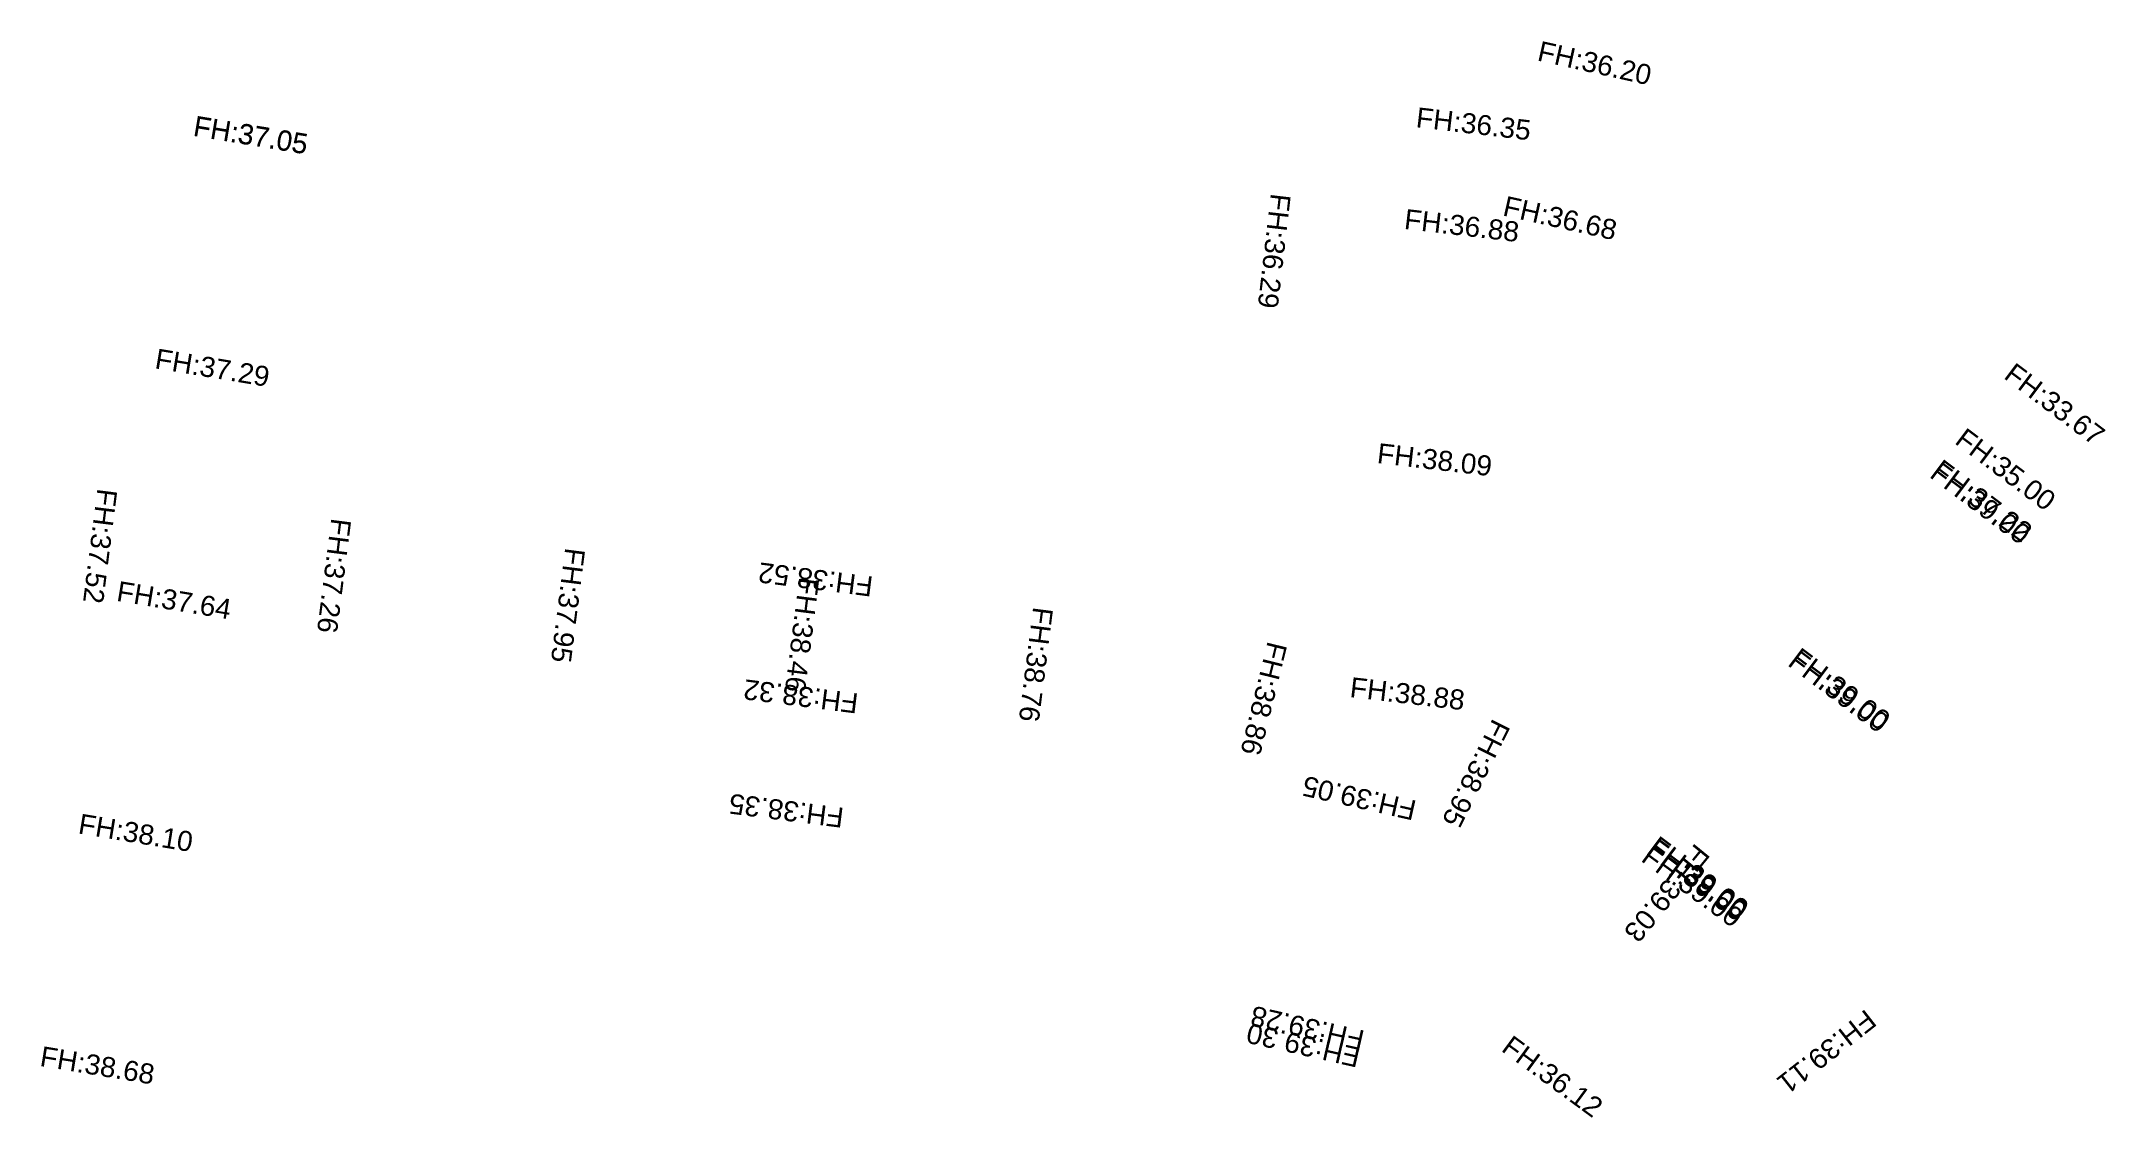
# Model space of a CAD drawing. Header units: millimetres. Extents: x 227572 to 269266, y 328772 to 443556.
# Drawn here: x 228148.2 to 228323.3, y 432972.5 to 433063.8 of the extents above; entities that cross this region are included whole.
import ezdxf

# ---------------------------------------------------------------- set-up
doc = ezdxf.new("R2010")
doc.units = ezdxf.units.MM
doc.layers.add('도로체인계획고', color=6, linetype='Continuous')
doc.styles.get("Standard").update_dxf_attribs({"font": 'arial.ttf'})

msp = doc.modelspace()

# ---------------------------------------------------------------- texts
at = {"layer": '도로체인계획고'}
for s, rotation, p in [('FH:36.20', 347.4228, (228274.96, 433062.21)), ('FH:37.05', 350.6462, (228160.96, 433055.81)), ('FH:37.05', 350.6462, (228160.97, 433055.84)), ('FH:36.35', 353.3941, (228264.69, 433056.54)), ('FH:36.29', 263.3941, (228252.45, 433050.97)), ('FH:36.68', 347.4228, (228272.03, 433049.06)), ('FH:36.88', 353.3941, (228263.69, 433047.91)), ('FH:37.29', 350.6462, (228157.71, 433036.08)), ('FH:33.67', 323.0517, (228314.52, 433035.28)), ('FH:35.00', 323.0517, (228310.36, 433029.75)), ('FH:38.09', 353.3941, (228261.39, 433028.04)), ('FH:39.00', 323.0517, (228308.22, 433026.89)), ('FH:37.22', 323.0517, (228308.37, 433027.09)), ('FH:37.52', 262.7841, (228152.92, 433025.93)), ('FH:37.26', 262.7841, (228172.76, 433023.41)), ('FH:37.95', 262.7841, (228192.6, 433020.9)), ('FH:38.52', 172.7841, (228218.78, 433018.38)), ('FH:37.64', 350.6462, (228154.46, 433016.35)), ('FH:38.46', 262.7841, (228212.45, 433018.39)), ('FH:38.76', 262.7841, (228232.29, 433015.88)), ('FH:38.86', 256.1494, (228252.19, 433012.98)), ('FH:39.00', 323.0517, (228296.19, 433010.91)), ('FH:39.00', 323.0517, (228296.34, 433011.11)), ('FH:38.32', 172.7841, (228217.53, 433008.46)), ('FH:38.88', 353.3941, (228259.08, 433008.18)), ('FH:38.95', 243.4523, (228271.28, 433006.43)), ('FH:39.05', 167.2827, (228264.89, 432999.35)), ('FH:38.35', 172.7841, (228216.3, 432998.76)), ('FH:38.10', 350.6462, (228151.21, 432996.61)), ('FH:39.03', 230.7552, (228288.47, 432995.85)), ('FH:39.00', 323.0517, (228284.17, 432994.92)), ('FH:39.00', 323.6888, (228284.2, 432994.92)), ('FH:39.00', 323.0517, (228284.32, 432995.12)), ('FH:39.00', 323.6888, (228283.75, 432994.31)), ('FH:39.28', 167.2827, (228260.49, 432979.84)), ('FH:39.11', 218.058, (228302.91, 432981.75)), ('FH:39.30', 167.2827, (228260.15, 432978.38)), ('FH:38.68', 350.6462, (228147.96, 432976.88)), ('FH:36.12', 323.6888, (228271.9, 432978.19))]:
    msp.add_text(s, height=1.7, rotation=rotation, dxfattribs=at).set_placement(p)

doc.saveas('drawing.dxf')
